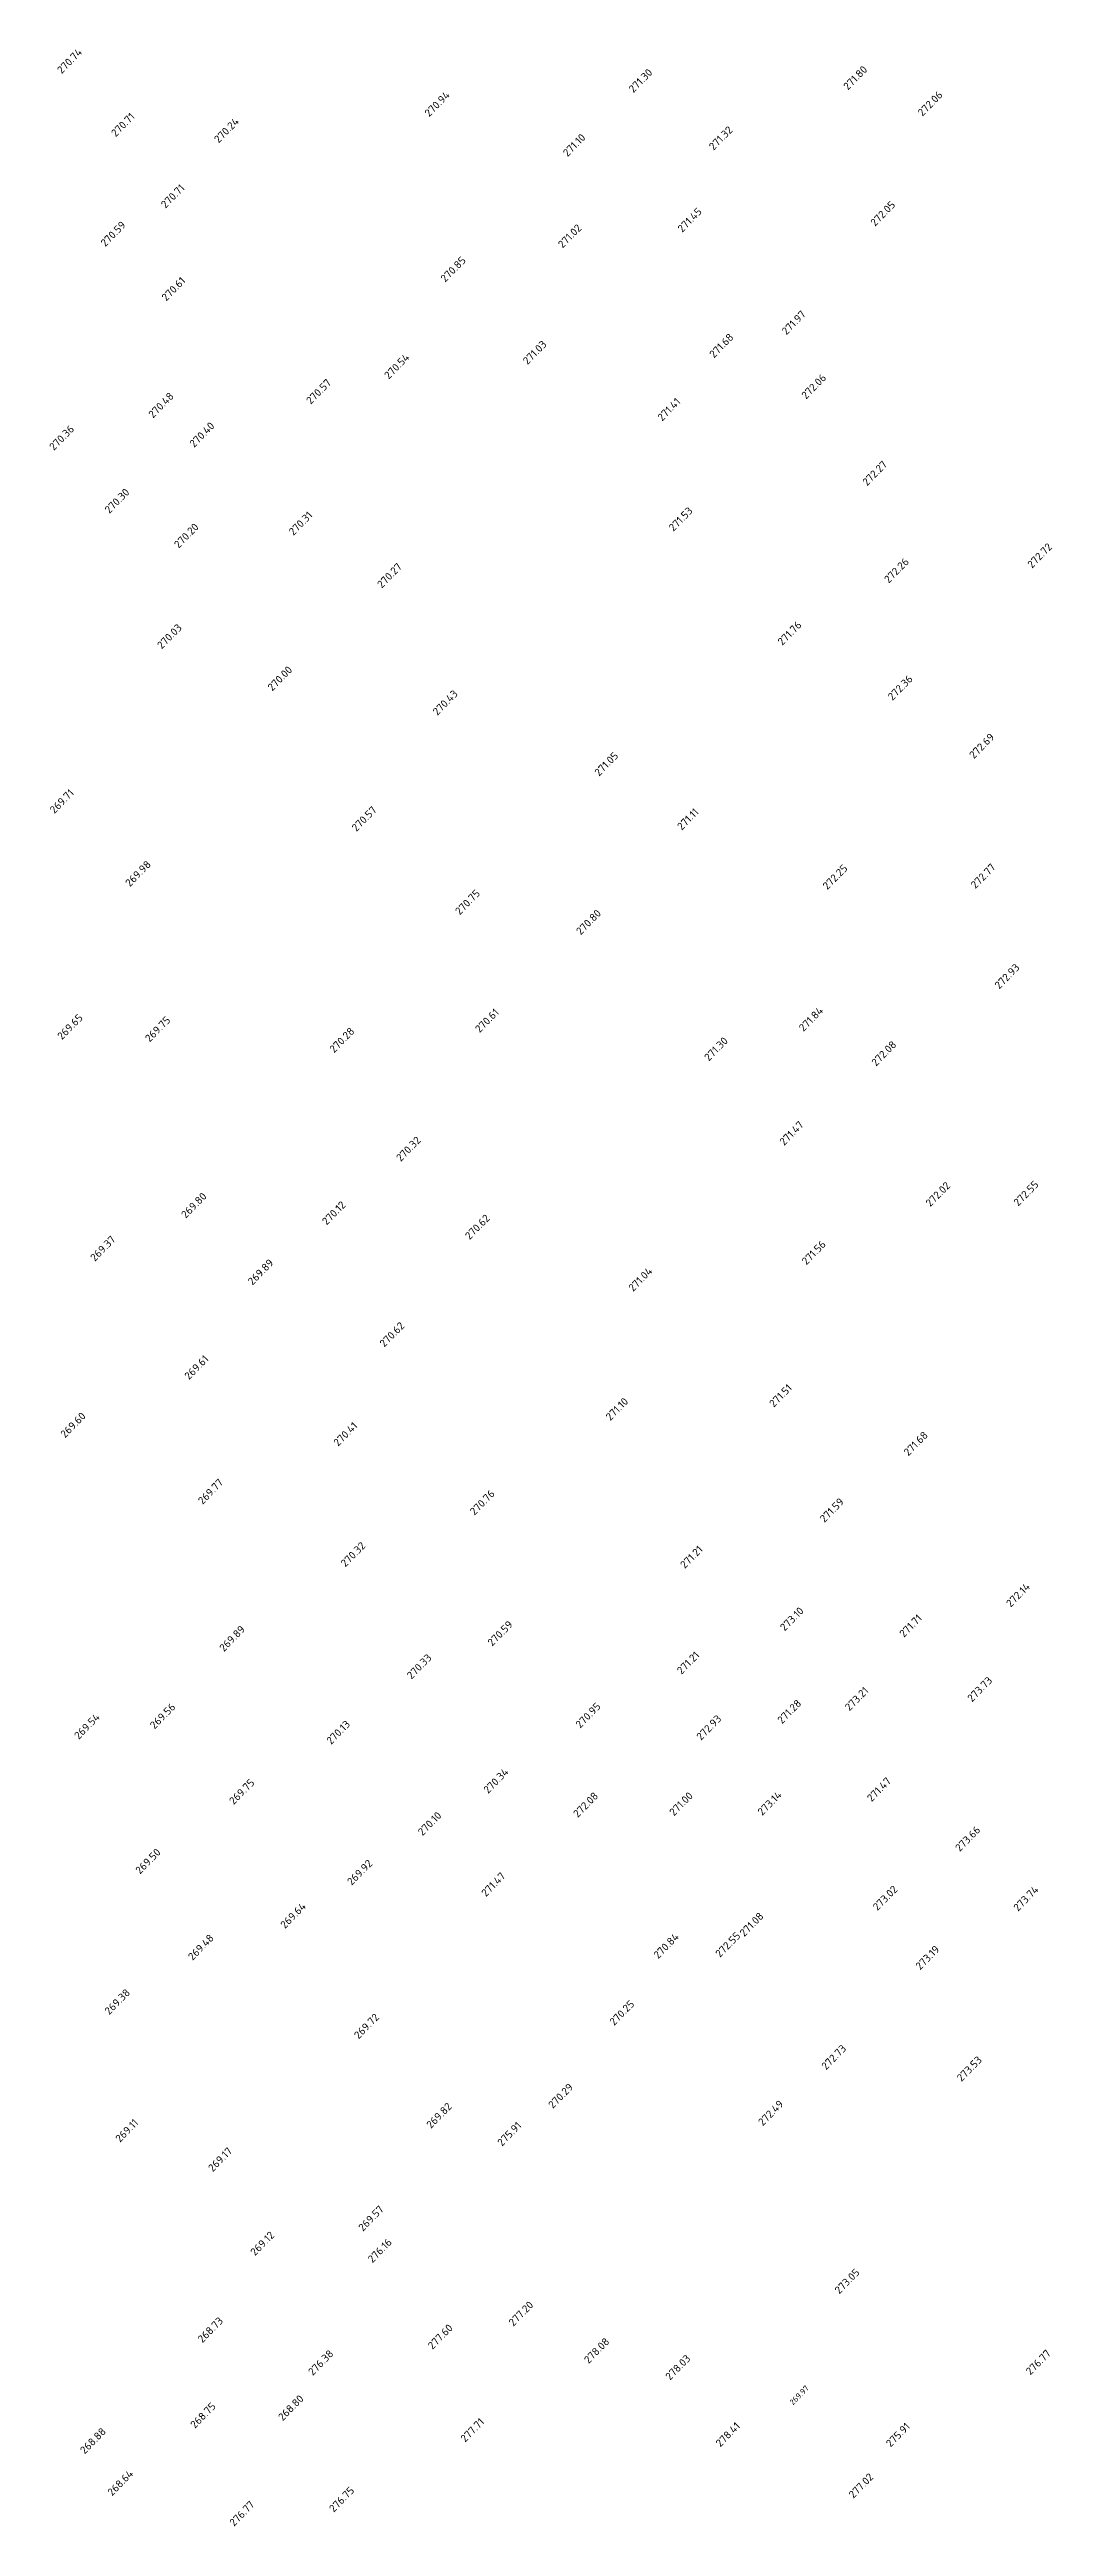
# Model space of a CAD drawing. Header units: metres. Extents: x 36952 to 37839, y 34980 to 35683.
# Drawn here: x 36959.1 to 37090.9, y 35011.5 to 35337.4 of the extents above; entities that cross this region are included whole.
import ezdxf

# ---------------------------------------------------------------- set-up
doc = ezdxf.new("R2010")
doc.units = ezdxf.units.M
doc.header["$LTSCALE"] = 5
doc.layers.add('Отметки', color=7, linetype='Continuous')
doc.styles.get("Standard").update_dxf_attribs({"font": 'simplex.shx'})

msp = doc.modelspace()

# ---------------------------------------------------------------- texts
at = {"layer": 'Отметки', "color": 7}
for s, height, p in [('270.74', 1, (36960.67, 35334.09, 270.74)), ('271.30', 1, (37035.8, 35331.59, 271.3)), ('271.80', 1, (37064, 35331.94, 271.8)), ('270.94', 1, (37008.97, 35328.42, 270.94)), ('272.06', 1, (37073.79, 35328.5, 272.06)), ('270.71', 1, (36967.77, 35325.8, 270.71)), ('270.24', 1, (36981.3, 35324.98, 270.24)), ('271.10', 1, (37027.15, 35323.19, 271.1)), ('271.32', 1, (37046.34, 35324.03, 271.32)), ('270.71', 1, (36974.32, 35316.4, 270.71)), ('271.45', 1, (37042.22, 35313.23, 271.45)), ('272.05', 1, (37067.56, 35314.03, 272.05)), ('270.59', 1, (36966.39, 35311.34, 270.59)), ('271.02', 1, (37026.5, 35311.15, 271.02)), ('270.85', 1, (37011.07, 35306.67, 270.85)), ('270.61', 1, (36974.41, 35304.18, 270.61)), ('271.97', 1, (37055.91, 35299.74, 271.97)), ('270.54', 1, (37003.66, 35293.92, 270.54)), ('271.03', 1, (37021.89, 35295.83, 271.03)), ('271.68', 1, (37046.39, 35296.7, 271.68)), ('270.57', 1, (36993.41, 35290.61, 270.57)), ('272.06', 1, (37058.49, 35291.29, 272.06)), ('270.48', 1, (36972.67, 35288.79, 270.48)), ('271.41', 1, (37039.58, 35288.4, 271.41)), ('270.36', 1, (36959.64, 35284.53, 270.36)), ('270.40', 1, (36978.07, 35284.94, 270.4)), ('272.27', 1, (37066.51, 35279.89, 272.27)), ('270.30', 1, (36966.93, 35276.24, 270.3)), ('270.20', 1, (36976.04, 35271.68, 270.2)), ('270.31', 1, (36991.12, 35273.36, 270.31)), ('271.53', 1, (37041.06, 35273.9, 271.53)), ('272.72', 1, (37088.19, 35269.05, 272.72)), ('270.27', 1, (37002.74, 35266.43, 270.27)), ('272.26', 1, (37069.36, 35267.09, 272.26)), ('270.03', 1, (36973.82, 35258.42, 270.03)), ('271.76', 1, (37055.37, 35258.89, 271.76)), ('270.00', 1, (36988.34, 35252.89, 270)), ('272.36', 1, (37069.85, 35251.66, 272.36)), ('270.43', 1, (37010.04, 35249.68, 270.43)), ('271.05', 1, (37031.29, 35241.69, 271.05)), ('272.69', 1, (37080.55, 35243.99, 272.69)), ('269.71', 1, (36959.71, 35236.77, 269.71)), ('270.57', 1, (36999.39, 35234.41, 270.57)), ('271.11', 1, (37042.16, 35234.59, 271.11)), ('269.98', 1, (36969.63, 35227.15, 269.98)), ('272.25', 1, (37061.29, 35226.75, 272.25)), ('272.77', 1, (37080.75, 35226.89, 272.77)), ('270.75', 1, (37012.98, 35223.44, 270.75)), ('270.80', 1, (37028.88, 35220.81, 270.8)), ('272.93', 1, (37083.88, 35213.69, 272.93)), ('269.65', 1, (36960.7, 35207.01, 269.65)), ('269.75', 1, (36972.23, 35206.71, 269.75)), ('270.61', 1, (37015.6, 35207.94, 270.61)), ('271.84', 1, (37058.16, 35208.1, 271.84)), ('270.28', 1, (36996.47, 35205.3, 270.28)), ('271.30', 1, (37045.72, 35204.21, 271.3)), ('272.08', 1, (37067.69, 35203.54, 272.08)), ('271.47', 1, (37055.61, 35193.11, 271.47)), ('270.32', 1, (37005.23, 35191, 270.32)), ('269.80', 1, (36976.98, 35183.53, 269.8)), ('272.02', 1, (37074.82, 35185.04, 272.02)), ('272.55', 1, (37086.37, 35185.13, 272.55)), ('270.12', 1, (36995.49, 35182.64, 270.12)), ('270.62', 1, (37014.28, 35180.73, 270.62)), ('269.37', 1, (36965.03, 35177.87, 269.37)), ('271.56', 1, (37058.54, 35177.4, 271.56)), ('269.89', 1, (36985.74, 35174.74, 269.89)), ('271.04', 1, (37035.76, 35173.89, 271.04)), ('270.62', 1, (37003.06, 35166.58, 270.62)), ('269.61', 1, (36977.4, 35162.29, 269.61)), ('271.10', 1, (37032.77, 35156.92, 271.1)), ('271.51', 1, (37054.26, 35158.67, 271.51)), ('269.60', 1, (36961.11, 35154.65, 269.6)), ('270.41', 1, (36997, 35153.54, 270.41)), ('271.68', 1, (37071.94, 35152.27, 271.68)), ('269.77', 1, (36979.19, 35145.89, 269.77)), ('270.76', 1, (37014.92, 35144.48, 270.76)), ('271.59', 1, (37060.91, 35143.52, 271.59)), ('270.32', 1, (36997.95, 35137.66, 270.32)), ('271.21', 1, (37042.56, 35137.46, 271.21)), ('272.14', 1, (37085.39, 35132.38, 272.14)), ('273.10', 1, (37055.68, 35129.23, 273.1)), ('271.71', 1, (37071.36, 35128.4, 271.71)), ('269.89', 1, (36981.99, 35126.53, 269.89)), ('270.59', 1, (37017.25, 35127.24, 270.59)), ('270.33', 1, (37006.64, 35122.91, 270.33)), ('271.21', 1, (37042.13, 35123.55, 271.21)), ('273.21', 1, (37064.2, 35118.73, 273.21)), ('273.73', 1, (37080.3, 35119.91, 273.73)), ('269.54', 1, (36962.92, 35114.99, 269.54)), ('269.56', 1, (36972.87, 35116.35, 269.56)), ('270.95', 1, (37028.81, 35116.46, 270.95)), ('272.93', 1, (37044.69, 35114.86, 272.93)), ('271.28', 1, (37055.33, 35117.03, 271.28)), ('270.13', 1, (36996.07, 35114.32, 270.13)), ('270.34', 1, (37016.71, 35107.86, 270.34)), ('269.75', 1, (36983.28, 35106.4, 269.75)), ('272.08', 1, (37028.5, 35104.71, 272.08)), ('271.00', 1, (37041.13, 35104.92, 271)), ('273.14', 1, (37052.74, 35104.97, 273.14)), ('271.47', 1, (37067.11, 35106.78, 271.47)), ('270.10', 1, (37008.09, 35102.32, 270.1)), ('273.66', 1, (37078.7, 35100.22, 273.66)), ('269.50', 1, (36970.96, 35097.26, 269.5)), ('269.92', 1, (36998.79, 35095.79, 269.92)), ('271.47', 1, (37016.42, 35094.29, 271.47)), ('273.02', 1, (37067.88, 35092.46, 273.02)), ('273.74', 1, (37086.35, 35092.37, 273.74)), ('269.64', 1, (36990.01, 35090.1, 269.64)), ('271.08', 1, (37050.37, 35089.03, 271.08)), ('269.48', 1, (36977.88, 35085.91, 269.48)), ('270.84', 1, (37039.06, 35086.13, 270.84)), ('272.55', 1, (37047.18, 35086.3, 272.55)), ('273.19', 1, (37073.49, 35084.67, 273.19)), ('269.38', 1, (36966.91, 35078.76, 269.38)), ('269.72', 1, (36999.69, 35075.58, 269.72)), ('270.25', 1, (37033.27, 35077.35, 270.25)), ('272.73', 1, (37061.12, 35071.51, 272.73)), ('273.53', 1, (37078.92, 35069.97, 273.53)), ('270.29', 1, (37025.22, 35066.42, 270.29)), ('269.82', 1, (37009.2, 35063.8, 269.82)), ('272.49', 1, (37052.81, 35064.15, 272.49)), ('269.11', 1, (36968.33, 35061.98, 269.11)), ('275.91', 1, (37018.53, 35061.47, 275.91)), ('269.17', 1, (36980.52, 35058.11, 269.17)), ('269.57', 1, (37000.26, 35050.28, 269.57)), ('269.12', 1, (36986.07, 35047.06, 269.12)), ('276.16', 1, (37001.51, 35046.13, 276.16)), ('273.05', 1, (37062.86, 35042.03, 273.05)), ('277.20', 1, (37020.02, 35037.79, 277.2)), ('268.73', 1, (36979.16, 35035.61, 268.73)), ('277.60', 1, (37009.4, 35034.74, 277.6)), ('278.08', 1, (37029.92, 35032.88, 278.08)), ('276.38', 1, (36993.67, 35031.3, 276.38)), ('278.03', 1, (37040.61, 35030.69, 278.03)), ('276.77', 1, (37087.98, 35031.37, 276.77)), ('269.97', 0.75, (37056.78, 35027.43, 269.97)), ('268.75', 1, (36978.18, 35024.35, 268.75)), ('268.80', 1, (36989.72, 35025.35, 268.8)), ('268.88', 1, (36963.69, 35020.98, 268.88)), ('277.71', 1, (37013.69, 35022.53, 277.71)), ('278.41', 1, (37047.23, 35021.91, 278.41)), ('275.91', 1, (37069.6, 35021.88, 275.91)), ('268.64', 1, (36967.3, 35015.46, 268.64)), ('276.75', 1, (36996.42, 35013.32, 276.75)), ('277.02', 1, (37064.71, 35015.15, 277.02)), ('276.77', 1, (36983.32, 35011.47, 276.77))]:
    msp.add_text(s, height=height, rotation=45.4189, dxfattribs=at).set_placement(p)

doc.saveas('drawing.dxf')
